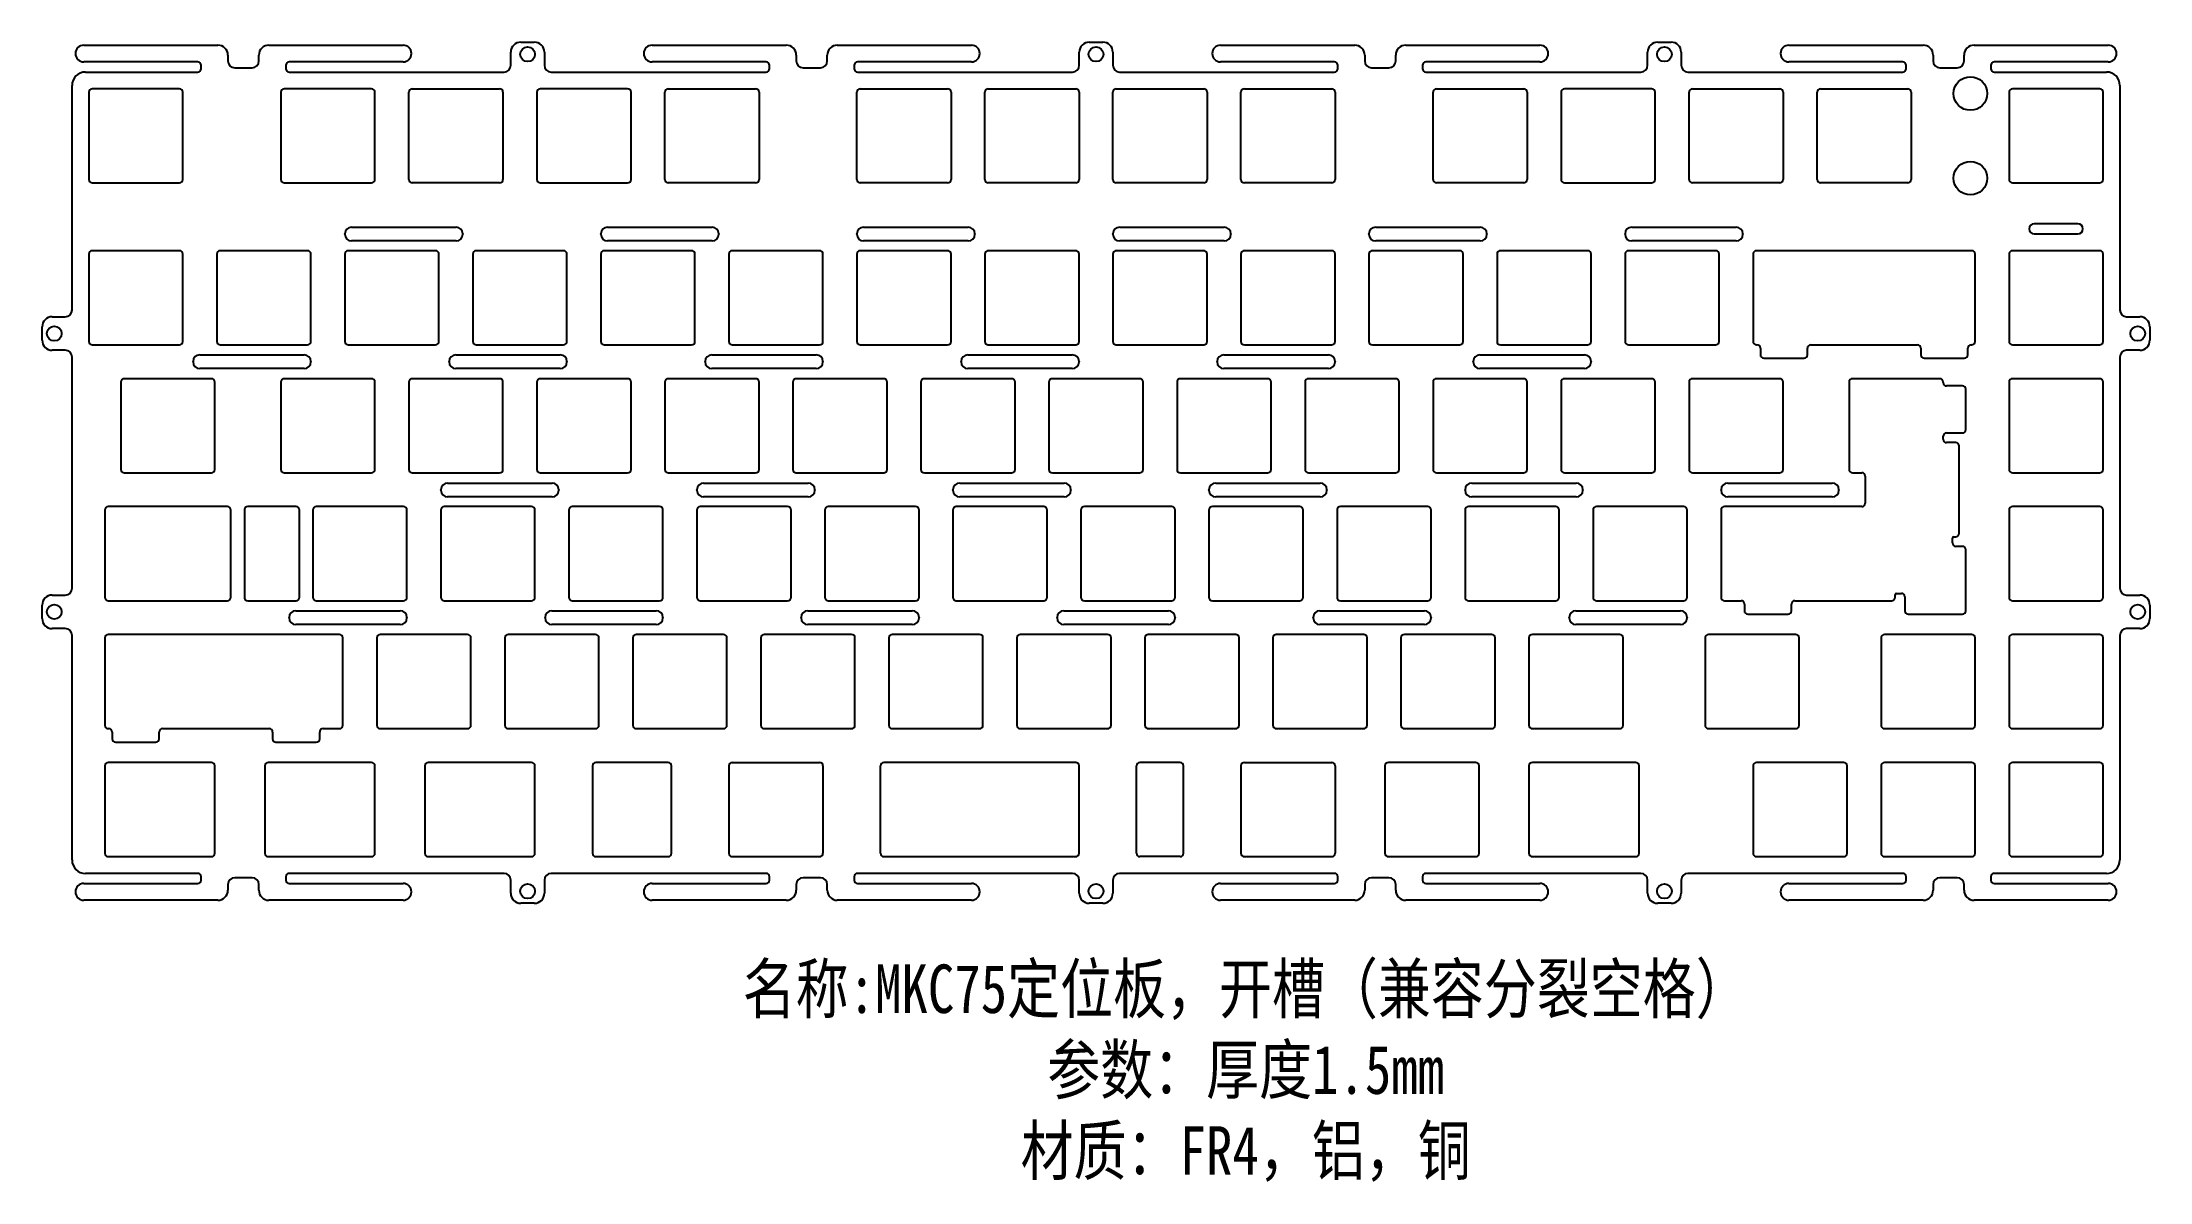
# Model space of a CAD drawing. Header units: millimetres. Extents: x 4335 to 4648, y -1671 to -1501.
import ezdxf

# ---------------------------------------------------------------- set-up
doc = ezdxf.new("R2010")
doc.units = ezdxf.units.MM
doc.layers.add('图框', color=7, linetype='Continuous')
doc.styles.add('宋体', font='', dxfattribs={"width": 0.8})
doc.styles.get('宋体').set_extended_font_data('SimSun')

msp = doc.modelspace()

# ---------------------------------------------------------------- texts
at = {"layer": '图框', "insert": (4513.78, -1654.99), "char_height": 7.2236, "width": 177.372, "attachment_point": 5, "style": '宋体'}
msp.add_mtext('{\\C2;名称:MKC75定位板，开槽（兼容分裂空格）\\P参数：厚度1.5mm\\P材质：FR4，铝，铜}', dxfattribs=at)

# ---------------------------------------------------------------- linework, layer by layer
at = {"color": 7, "linetype": 'Continuous'}
for p, q in [((4340.88, -1501.95), (4360.83, -1501.95)), ((4368.43, -1501.95), (4388.38, -1501.95)), ((4405.92, -1501.5), (4407.92, -1501.5)), ((4425.46, -1501.95), (4445.41, -1501.95)), ((4453.01, -1501.95), (4472.96, -1501.95)), ((4490.51, -1501.5), (4492.51, -1501.5)), ((4510.05, -1501.95), (4530, -1501.95)), ((4537.6, -1501.95), (4557.55, -1501.95)), ((4575.09, -1501.5), (4577.09, -1501.5)), ((4594.63, -1501.95), (4614.58, -1501.95)), ((4622.18, -1501.95), (4642.13, -1501.95)), ((4357.83, -1504.45), (4340.88, -1504.45)), ((4358.33, -1505.45), (4358.33, -1504.95)), ((4362.33, -1503.45), (4362.33, -1504.3)), ((4363.33, -1505.3), (4365.93, -1505.3)), ((4366.93, -1504.3), (4366.93, -1503.45)), ((4370.93, -1504.95), (4370.93, -1505.45)), ((4388.38, -1504.45), (4371.43, -1504.45)), ((4404.42, -1504.95), (4404.42, -1503)), ((4409.42, -1503), (4409.42, -1504.95)), ((4442.41, -1504.45), (4425.46, -1504.45)), ((4442.91, -1505.45), (4442.91, -1504.95)), ((4446.91, -1503.45), (4446.91, -1504.3)), ((4447.91, -1505.3), (4450.51, -1505.3)), ((4451.51, -1504.3), (4451.51, -1503.45)), ((4455.51, -1504.95), (4455.51, -1505.45)), ((4472.96, -1504.45), (4456.01, -1504.45)), ((4489.01, -1504.95), (4489.01, -1503)), ((4494.01, -1503), (4494.01, -1504.95)), ((4527, -1504.45), (4510.05, -1504.45)), ((4527.5, -1505.45), (4527.5, -1504.95)), ((4531.5, -1503.45), (4531.5, -1504.3)), ((4532.5, -1505.3), (4535.1, -1505.3)), ((4536.1, -1504.3), (4536.1, -1503.45)), ((4540.1, -1504.95), (4540.1, -1505.45)), ((4557.55, -1504.45), (4540.6, -1504.45)), ((4573.59, -1504.95), (4573.59, -1503)), ((4578.59, -1503), (4578.59, -1504.95)), ((4611.58, -1504.45), (4594.63, -1504.45)), ((4612.08, -1505.45), (4612.08, -1504.95)), ((4616.08, -1503.45), (4616.08, -1504.3)), ((4617.08, -1505.3), (4619.68, -1505.3)), ((4620.68, -1504.3), (4620.68, -1503.45)), ((4624.68, -1504.95), (4624.68, -1505.45)), ((4642.13, -1504.45), (4625.18, -1504.45)), ((4339.13, -1541.38), (4339.13, -1507.95)), ((4341.13, -1505.95), (4357.83, -1505.95)), ((4355.13, -1508.45), (4342.13, -1508.45)), ((4383.71, -1508.45), (4370.71, -1508.45)), ((4371.43, -1505.95), (4403.42, -1505.95)), ((4389.76, -1508.45), (4402.76, -1508.45)), ((4421.81, -1508.45), (4408.81, -1508.45)), ((4410.42, -1505.95), (4442.41, -1505.95)), ((4427.86, -1508.45), (4440.86, -1508.45)), ((4456.01, -1505.95), (4488.01, -1505.95)), ((4456.43, -1508.45), (4469.43, -1508.45)), ((4475.48, -1508.45), (4488.48, -1508.45)), ((4494.53, -1508.45), (4507.53, -1508.45)), ((4495.01, -1505.95), (4527, -1505.95)), ((4513.58, -1508.45), (4526.58, -1508.45)), ((4540.6, -1505.95), (4572.59, -1505.95)), ((4542.16, -1508.45), (4555.16, -1508.45)), ((4574.21, -1508.45), (4561.21, -1508.45)), ((4579.59, -1505.95), (4611.58, -1505.95)), ((4580.26, -1508.45), (4593.26, -1508.45)), ((4599.31, -1508.45), (4612.31, -1508.45)), ((4625.18, -1505.95), (4641.88, -1505.95)), ((4640.88, -1508.45), (4627.88, -1508.45)), ((4643.88, -1507.95), (4643.88, -1541.38)), ((4341.63, -1508.95), (4341.63, -1521.95)), ((4355.63, -1521.95), (4355.63, -1508.95)), ((4370.21, -1508.95), (4370.21, -1521.95)), ((4384.21, -1521.95), (4384.21, -1508.95)), ((4389.26, -1521.95), (4389.26, -1508.95)), ((4403.26, -1508.95), (4403.26, -1521.95)), ((4408.31, -1508.95), (4408.31, -1521.95)), ((4422.31, -1521.95), (4422.31, -1508.95)), ((4427.36, -1521.95), (4427.36, -1508.95)), ((4441.36, -1508.95), (4441.36, -1521.95)), ((4455.93, -1521.95), (4455.93, -1508.95)), ((4469.93, -1508.95), (4469.93, -1521.95)), ((4474.98, -1521.95), (4474.98, -1508.95)), ((4488.98, -1508.95), (4488.98, -1521.95)), ((4494.03, -1521.95), (4494.03, -1508.95)), ((4508.03, -1508.95), (4508.03, -1521.95)), ((4513.08, -1521.95), (4513.08, -1508.95)), ((4527.08, -1508.95), (4527.08, -1521.95)), ((4541.66, -1521.95), (4541.66, -1508.95)), ((4555.66, -1508.95), (4555.66, -1521.95)), ((4560.71, -1508.95), (4560.71, -1521.95)), ((4574.71, -1521.95), (4574.71, -1508.95)), ((4579.76, -1521.95), (4579.76, -1508.95)), ((4593.76, -1508.95), (4593.76, -1521.95)), ((4598.81, -1521.95), (4598.81, -1508.95)), ((4612.81, -1508.95), (4612.81, -1521.95)), ((4627.38, -1508.95), (4627.38, -1521.95)), ((4641.38, -1521.95), (4641.38, -1508.95)), ((4342.13, -1522.45), (4355.13, -1522.45)), ((4370.71, -1522.45), (4383.71, -1522.45)), ((4402.76, -1522.45), (4389.76, -1522.45)), ((4408.81, -1522.45), (4421.81, -1522.45)), ((4440.86, -1522.45), (4427.86, -1522.45)), ((4469.43, -1522.45), (4456.43, -1522.45)), ((4488.48, -1522.45), (4475.48, -1522.45)), ((4507.53, -1522.45), (4494.53, -1522.45)), ((4526.58, -1522.45), (4513.58, -1522.45)), ((4555.16, -1522.45), (4542.16, -1522.45)), ((4561.21, -1522.45), (4574.21, -1522.45)), ((4593.26, -1522.45), (4580.26, -1522.45)), ((4612.31, -1522.45), (4599.31, -1522.45)), ((4627.88, -1522.45), (4640.88, -1522.45)), ((4637.63, -1528.55), (4631.13, -1528.55)), ((4631.13, -1530.05), (4637.63, -1530.05)), ((4341.63, -1533.05), (4341.63, -1546.05)), ((4355.13, -1532.55), (4342.13, -1532.55)), ((4355.63, -1546.05), (4355.63, -1533.05)), ((4360.68, -1533.05), (4360.68, -1546.05)), ((4374.18, -1532.55), (4361.18, -1532.55)), ((4374.68, -1546.05), (4374.68, -1533.05)), ((4379.73, -1533.05), (4379.73, -1546.05)), ((4393.23, -1532.55), (4380.23, -1532.55)), ((4393.73, -1546.05), (4393.73, -1533.05)), ((4398.78, -1533.05), (4398.78, -1546.05)), ((4412.28, -1532.55), (4399.28, -1532.55)), ((4412.78, -1546.05), (4412.78, -1533.05)), ((4417.83, -1533.05), (4417.83, -1546.05)), ((4431.33, -1532.55), (4418.33, -1532.55)), ((4431.83, -1546.05), (4431.83, -1533.05)), ((4436.88, -1533.05), (4436.88, -1546.05)), ((4450.38, -1532.55), (4437.38, -1532.55)), ((4450.88, -1546.05), (4450.88, -1533.05)), ((4455.93, -1533.05), (4455.93, -1546.05)), ((4469.43, -1532.55), (4456.43, -1532.55)), ((4469.93, -1546.05), (4469.93, -1533.05)), ((4474.98, -1533.05), (4474.98, -1546.05)), ((4488.48, -1532.55), (4475.48, -1532.55)), ((4488.98, -1546.05), (4488.98, -1533.05)), ((4494.03, -1533.05), (4494.03, -1546.05)), ((4507.53, -1532.55), (4494.53, -1532.55)), ((4508.03, -1546.05), (4508.03, -1533.05)), ((4513.08, -1533.05), (4513.08, -1546.05)), ((4526.58, -1532.55), (4513.58, -1532.55)), ((4527.08, -1546.05), (4527.08, -1533.05)), ((4532.13, -1533.05), (4532.13, -1546.05)), ((4545.63, -1532.55), (4532.63, -1532.55)), ((4546.13, -1546.05), (4546.13, -1533.05)), ((4551.18, -1533.05), (4551.18, -1546.05)), ((4564.68, -1532.55), (4551.68, -1532.55)), ((4565.18, -1546.05), (4565.18, -1533.05)), ((4570.23, -1533.05), (4570.23, -1546.05)), ((4583.73, -1532.55), (4570.73, -1532.55)), ((4584.23, -1546.05), (4584.23, -1533.05)), ((4589.28, -1533.05), (4589.28, -1546.05)), ((4621.83, -1532.55), (4589.78, -1532.55)), ((4622.33, -1546.05), (4622.33, -1533.05)), ((4627.38, -1533.05), (4627.38, -1546.05)), ((4640.88, -1532.55), (4627.88, -1532.55)), ((4641.38, -1546.05), (4641.38, -1533.05)), ((4336.18, -1542.38), (4338.13, -1542.38)), ((4644.88, -1542.38), (4646.83, -1542.38)), ((4334.68, -1545.88), (4334.68, -1543.88)), ((4648.33, -1543.88), (4648.33, -1545.88)), ((4338.13, -1547.38), (4336.18, -1547.38)), ((4339.13, -1582.81), (4339.13, -1548.38)), ((4342.13, -1546.55), (4355.13, -1546.55)), ((4361.18, -1546.55), (4374.18, -1546.55)), ((4380.23, -1546.55), (4393.23, -1546.55)), ((4399.28, -1546.55), (4412.28, -1546.55)), ((4418.33, -1546.55), (4431.33, -1546.55)), ((4437.38, -1546.55), (4450.38, -1546.55)), ((4456.43, -1546.55), (4469.43, -1546.55)), ((4475.48, -1546.55), (4488.48, -1546.55)), ((4494.53, -1546.55), (4507.53, -1546.55)), ((4513.58, -1546.55), (4526.58, -1546.55)), ((4532.63, -1546.55), (4545.63, -1546.55)), ((4551.68, -1546.55), (4564.68, -1546.55)), ((4570.73, -1546.55), (4583.73, -1546.55)), ((4589.78, -1546.55), (4589.87, -1546.55)), ((4590.37, -1547.05), (4590.37, -1548.05)), ((4590.87, -1548.55), (4596.87, -1548.55)), ((4597.37, -1548.05), (4597.37, -1547.05)), ((4597.87, -1546.55), (4613.74, -1546.55)), ((4614.24, -1547.05), (4614.24, -1548.05)), ((4614.74, -1548.55), (4620.74, -1548.55)), ((4621.24, -1548.05), (4621.24, -1547.05)), ((4621.74, -1546.55), (4621.83, -1546.55)), ((4627.88, -1546.55), (4640.88, -1546.55)), ((4643.88, -1548.38), (4643.88, -1582.81)), ((4646.83, -1547.38), (4644.88, -1547.38)), ((4346.39, -1552.1), (4346.39, -1565.1)), ((4359.89, -1551.6), (4346.89, -1551.6)), ((4360.39, -1565.1), (4360.39, -1552.1)), ((4370.21, -1552.1), (4370.21, -1565.1)), ((4383.71, -1551.6), (4370.71, -1551.6)), ((4384.21, -1565.1), (4384.21, -1552.1)), ((4389.26, -1552.1), (4389.26, -1565.1)), ((4402.76, -1551.6), (4389.76, -1551.6)), ((4403.26, -1565.1), (4403.26, -1552.1)), ((4408.31, -1552.1), (4408.31, -1565.1)), ((4421.81, -1551.6), (4408.81, -1551.6)), ((4422.31, -1565.1), (4422.31, -1552.1)), ((4427.36, -1552.1), (4427.36, -1565.1)), ((4440.86, -1551.6), (4427.86, -1551.6)), ((4441.36, -1565.1), (4441.36, -1552.1)), ((4446.41, -1552.1), (4446.41, -1565.1)), ((4459.91, -1551.6), (4446.91, -1551.6)), ((4460.41, -1565.1), (4460.41, -1552.1)), ((4465.46, -1552.1), (4465.46, -1565.1)), ((4478.96, -1551.6), (4465.96, -1551.6)), ((4479.46, -1565.1), (4479.46, -1552.1)), ((4484.51, -1552.1), (4484.51, -1565.1)), ((4498.01, -1551.6), (4485.01, -1551.6)), ((4498.51, -1565.1), (4498.51, -1552.1)), ((4503.56, -1552.1), (4503.56, -1565.1)), ((4517.06, -1551.6), (4504.06, -1551.6)), ((4517.56, -1565.1), (4517.56, -1552.1)), ((4522.61, -1552.1), (4522.61, -1565.1)), ((4536.11, -1551.6), (4523.11, -1551.6)), ((4536.61, -1565.1), (4536.61, -1552.1)), ((4541.66, -1552.1), (4541.66, -1565.1)), ((4555.16, -1551.6), (4542.16, -1551.6)), ((4555.66, -1565.1), (4555.66, -1552.1)), ((4560.71, -1552.1), (4560.71, -1565.1)), ((4574.21, -1551.6), (4561.21, -1551.6)), ((4574.71, -1565.1), (4574.71, -1552.1)), ((4579.76, -1552.1), (4579.76, -1565.1)), ((4593.26, -1551.6), (4580.26, -1551.6)), ((4593.76, -1565.1), (4593.76, -1552.1)), ((4603.57, -1552.1), (4603.57, -1565.1)), ((4617.07, -1551.6), (4604.07, -1551.6)), ((4617.57, -1552.18), (4617.57, -1552.1)), ((4627.38, -1552.1), (4627.38, -1565.1)), ((4640.88, -1551.6), (4627.88, -1551.6)), ((4641.38, -1565.1), (4641.38, -1552.1)), ((4620.45, -1552.68), (4618.07, -1552.68)), ((4620.95, -1559.18), (4620.95, -1553.18)), ((4617.57, -1560.62), (4617.57, -1560.18)), ((4618.07, -1559.68), (4620.45, -1559.68)), ((4619.45, -1561.12), (4618.07, -1561.12)), ((4619.95, -1574.62), (4619.95, -1561.62)), ((4346.89, -1565.6), (4359.89, -1565.6)), ((4370.71, -1565.6), (4383.71, -1565.6)), ((4389.76, -1565.6), (4402.76, -1565.6)), ((4408.81, -1565.6), (4421.81, -1565.6)), ((4427.86, -1565.6), (4440.86, -1565.6)), ((4446.91, -1565.6), (4459.91, -1565.6)), ((4465.96, -1565.6), (4478.96, -1565.6)), ((4485.01, -1565.6), (4498.01, -1565.6)), ((4504.06, -1565.6), (4517.06, -1565.6)), ((4523.11, -1565.6), (4536.11, -1565.6)), ((4542.16, -1565.6), (4555.16, -1565.6)), ((4561.21, -1565.6), (4574.21, -1565.6)), ((4580.26, -1565.6), (4593.26, -1565.6)), ((4604.07, -1565.6), (4605.45, -1565.6)), ((4605.95, -1566.1), (4605.95, -1570.15)), ((4627.88, -1565.6), (4640.88, -1565.6)), ((4344.01, -1571.15), (4344.01, -1584.15)), ((4362.27, -1570.65), (4344.51, -1570.65)), ((4362.77, -1584.15), (4362.77, -1571.15)), ((4364.77, -1571.15), (4364.77, -1584.15)), ((4372.47, -1570.65), (4365.27, -1570.65)), ((4372.97, -1584.15), (4372.97, -1571.15)), ((4374.97, -1571.15), (4374.97, -1584.15)), ((4388.47, -1570.65), (4375.47, -1570.65)), ((4388.97, -1584.15), (4388.97, -1571.15)), ((4394.02, -1571.15), (4394.02, -1584.15)), ((4407.52, -1570.65), (4394.52, -1570.65)), ((4408.02, -1584.15), (4408.02, -1571.15)), ((4413.07, -1571.15), (4413.07, -1584.15)), ((4426.57, -1570.65), (4413.57, -1570.65)), ((4427.07, -1584.15), (4427.07, -1571.15)), ((4432.12, -1571.15), (4432.12, -1584.15)), ((4445.62, -1570.65), (4432.62, -1570.65)), ((4446.12, -1584.15), (4446.12, -1571.15)), ((4451.17, -1571.15), (4451.17, -1584.15)), ((4464.67, -1570.65), (4451.67, -1570.65)), ((4465.17, -1584.15), (4465.17, -1571.15)), ((4470.22, -1571.15), (4470.22, -1584.15)), ((4483.72, -1570.65), (4470.72, -1570.65)), ((4484.22, -1584.15), (4484.22, -1571.15)), ((4489.27, -1571.15), (4489.27, -1584.15)), ((4502.77, -1570.65), (4489.77, -1570.65)), ((4503.27, -1584.15), (4503.27, -1571.15)), ((4508.32, -1571.15), (4508.32, -1584.15)), ((4521.82, -1570.65), (4508.82, -1570.65)), ((4522.32, -1584.15), (4522.32, -1571.15)), ((4527.37, -1571.15), (4527.37, -1584.15)), ((4540.87, -1570.65), (4527.87, -1570.65)), ((4541.37, -1584.15), (4541.37, -1571.15)), ((4546.42, -1571.15), (4546.42, -1584.15)), ((4559.92, -1570.65), (4546.92, -1570.65)), ((4560.42, -1584.15), (4560.42, -1571.15)), ((4565.47, -1571.15), (4565.47, -1584.15)), ((4578.97, -1570.65), (4565.97, -1570.65)), ((4579.47, -1584.15), (4579.47, -1571.15)), ((4584.52, -1571.15), (4584.52, -1584.15)), ((4605.45, -1570.65), (4585.02, -1570.65)), ((4627.38, -1571.15), (4627.38, -1584.15)), ((4640.88, -1570.65), (4627.88, -1570.65)), ((4641.38, -1584.15), (4641.38, -1571.15)), ((4618.95, -1576.06), (4618.95, -1575.32)), ((4619.15, -1575.12), (4619.45, -1575.12)), ((4620.45, -1576.56), (4619.45, -1576.56)), ((4620.95, -1586.15), (4620.95, -1577.06)), ((4336.18, -1583.81), (4338.13, -1583.81)), ((4610.42, -1584.15), (4610.42, -1583.76)), ((4610.62, -1583.56), (4611.36, -1583.56)), ((4644.88, -1583.81), (4646.83, -1583.81)), ((4334.68, -1587.31), (4334.68, -1585.31)), ((4344.51, -1584.65), (4362.27, -1584.65)), ((4365.27, -1584.65), (4372.47, -1584.65)), ((4375.47, -1584.65), (4388.47, -1584.65)), ((4394.52, -1584.65), (4407.52, -1584.65)), ((4413.57, -1584.65), (4426.57, -1584.65)), ((4432.62, -1584.65), (4445.62, -1584.65)), ((4451.67, -1584.65), (4464.67, -1584.65)), ((4470.72, -1584.65), (4483.72, -1584.65)), ((4489.77, -1584.65), (4502.77, -1584.65)), ((4508.82, -1584.65), (4521.82, -1584.65)), ((4527.87, -1584.65), (4540.87, -1584.65)), ((4546.92, -1584.65), (4559.92, -1584.65)), ((4565.97, -1584.65), (4578.97, -1584.65)), ((4585.02, -1584.65), (4587.49, -1584.65)), ((4587.99, -1585.15), (4587.99, -1586.15)), ((4588.49, -1586.65), (4594.49, -1586.65)), ((4594.99, -1586.15), (4594.99, -1585.15)), ((4595.49, -1584.65), (4609.92, -1584.65)), ((4611.86, -1584.06), (4611.86, -1586.15)), ((4612.36, -1586.65), (4620.45, -1586.65)), ((4627.88, -1584.65), (4640.88, -1584.65)), ((4648.33, -1585.31), (4648.33, -1587.31)), ((4338.13, -1588.81), (4336.18, -1588.81)), ((4339.13, -1623.25), (4339.13, -1589.81)), ((4344.01, -1590.2), (4344.01, -1603.2)), ((4378.94, -1589.7), (4344.51, -1589.7)), ((4379.44, -1603.2), (4379.44, -1590.2)), ((4384.49, -1590.2), (4384.49, -1603.2)), ((4397.99, -1589.7), (4384.99, -1589.7)), ((4398.49, -1603.2), (4398.49, -1590.2)), ((4403.54, -1590.2), (4403.54, -1603.2)), ((4417.04, -1589.7), (4404.04, -1589.7)), ((4417.54, -1603.2), (4417.54, -1590.2)), ((4422.59, -1590.2), (4422.59, -1603.2)), ((4436.09, -1589.7), (4423.09, -1589.7)), ((4436.59, -1603.2), (4436.59, -1590.2)), ((4441.64, -1590.2), (4441.64, -1603.2)), ((4455.14, -1589.7), (4442.14, -1589.7)), ((4455.64, -1603.2), (4455.64, -1590.2)), ((4460.69, -1590.2), (4460.69, -1603.2)), ((4474.19, -1589.7), (4461.19, -1589.7)), ((4474.69, -1603.2), (4474.69, -1590.2)), ((4479.74, -1590.2), (4479.74, -1603.2)), ((4493.24, -1589.7), (4480.24, -1589.7)), ((4493.74, -1603.2), (4493.74, -1590.2)), ((4498.79, -1590.2), (4498.79, -1603.2)), ((4512.29, -1589.7), (4499.29, -1589.7)), ((4512.79, -1603.2), (4512.79, -1590.2)), ((4517.84, -1590.2), (4517.84, -1603.2)), ((4531.34, -1589.7), (4518.34, -1589.7)), ((4531.84, -1603.2), (4531.84, -1590.2)), ((4536.89, -1590.2), (4536.89, -1603.2)), ((4550.39, -1589.7), (4537.39, -1589.7)), ((4550.89, -1603.2), (4550.89, -1590.2)), ((4555.94, -1590.2), (4555.94, -1603.2)), ((4569.44, -1589.7), (4556.44, -1589.7)), ((4569.94, -1603.2), (4569.94, -1590.2)), ((4582.14, -1590.2), (4582.14, -1603.2)), ((4595.64, -1589.7), (4582.64, -1589.7)), ((4596.14, -1603.2), (4596.14, -1590.2)), ((4608.33, -1590.2), (4608.33, -1603.2)), ((4621.83, -1589.7), (4608.83, -1589.7)), ((4622.33, -1603.2), (4622.33, -1590.2)), ((4627.38, -1590.2), (4627.38, -1603.2)), ((4640.88, -1589.7), (4627.88, -1589.7)), ((4641.38, -1603.2), (4641.38, -1590.2)), ((4643.88, -1589.81), (4643.88, -1623.25)), ((4646.83, -1588.81), (4644.88, -1588.81)), ((4344.51, -1603.7), (4344.6, -1603.7)), ((4345.1, -1604.2), (4345.1, -1605.2)), ((4345.6, -1605.7), (4351.6, -1605.7)), ((4352.1, -1605.2), (4352.1, -1604.2)), ((4352.6, -1603.7), (4368.48, -1603.7)), ((4368.98, -1604.2), (4368.98, -1605.2)), ((4369.48, -1605.7), (4375.48, -1605.7)), ((4375.98, -1605.2), (4375.98, -1604.2)), ((4376.48, -1603.7), (4378.94, -1603.7)), ((4384.99, -1603.7), (4397.99, -1603.7)), ((4404.04, -1603.7), (4417.04, -1603.7)), ((4423.09, -1603.7), (4436.09, -1603.7)), ((4442.14, -1603.7), (4455.14, -1603.7)), ((4461.19, -1603.7), (4474.19, -1603.7)), ((4480.24, -1603.7), (4493.24, -1603.7)), ((4499.29, -1603.7), (4512.29, -1603.7)), ((4518.34, -1603.7), (4531.34, -1603.7)), ((4537.39, -1603.7), (4550.39, -1603.7)), ((4556.44, -1603.7), (4569.44, -1603.7)), ((4582.64, -1603.7), (4595.64, -1603.7)), ((4608.83, -1603.7), (4621.83, -1603.7)), ((4627.88, -1603.7), (4640.88, -1603.7)), ((4359.89, -1608.75), (4344.51, -1608.75)), ((4383.71, -1608.75), (4368.32, -1608.75)), ((4407.52, -1608.75), (4392.14, -1608.75)), ((4427.83, -1608.75), (4417.07, -1608.75)), ((4488.48, -1608.75), (4459.93, -1608.75)), ((4535.13, -1608.75), (4535.01, -1608.75)), ((4548.01, -1608.75), (4535.13, -1608.75)), ((4571.82, -1608.75), (4556.44, -1608.75)), ((4602.78, -1608.75), (4589.78, -1608.75)), ((4621.83, -1608.75), (4608.83, -1608.75)), ((4640.88, -1608.75), (4627.88, -1608.75)), ((4344.01, -1609.25), (4344.01, -1622.25)), ((4360.39, -1622.25), (4360.39, -1609.25)), ((4367.82, -1609.25), (4367.82, -1622.25)), ((4384.21, -1622.25), (4384.21, -1609.25)), ((4391.64, -1609.25), (4391.64, -1622.25)), ((4408.02, -1622.25), (4408.02, -1609.25)), ((4416.57, -1609.25), (4416.57, -1622.25)), ((4428.33, -1622.25), (4428.33, -1609.25)), ((4488.98, -1622.25), (4488.98, -1609.25)), ((4534.51, -1609.25), (4534.51, -1622.25)), ((4548.51, -1622.25), (4548.51, -1609.25)), ((4555.94, -1609.25), (4555.94, -1622.25)), ((4572.32, -1622.25), (4572.32, -1609.25)), ((4589.28, -1609.25), (4589.28, -1622.25)), ((4603.28, -1622.25), (4603.28, -1609.25)), ((4608.33, -1609.25), (4608.33, -1622.25)), ((4622.33, -1622.25), (4622.33, -1609.25)), ((4627.38, -1609.25), (4627.38, -1622.25)), ((4641.38, -1622.25), (4641.38, -1609.25)), ((4344.51, -1622.75), (4359.89, -1622.75)), ((4368.32, -1622.75), (4383.71, -1622.75)), ((4392.14, -1622.75), (4407.52, -1622.75)), ((4417.07, -1622.75), (4427.83, -1622.75)), ((4459.93, -1622.75), (4488.48, -1622.75)), ((4535.01, -1622.75), (4548.01, -1622.75)), ((4556.44, -1622.75), (4571.82, -1622.75)), ((4589.78, -1622.75), (4602.78, -1622.75)), ((4608.83, -1622.75), (4621.83, -1622.75)), ((4627.88, -1622.75), (4640.88, -1622.75)), ((4340.88, -1626.75), (4357.83, -1626.75)), ((4357.83, -1625.25), (4341.13, -1625.25)), ((4358.33, -1626.25), (4358.33, -1625.75)), ((4362.33, -1626.9), (4362.33, -1627.75)), ((4365.93, -1625.9), (4363.33, -1625.9)), ((4366.93, -1627.75), (4366.93, -1626.9)), ((4370.93, -1625.75), (4370.93, -1626.25)), ((4403.42, -1625.25), (4371.43, -1625.25)), ((4371.43, -1626.75), (4388.38, -1626.75)), ((4404.42, -1628.2), (4404.42, -1626.25)), ((4409.42, -1626.25), (4409.42, -1628.2)), ((4442.41, -1625.25), (4410.42, -1625.25)), ((4425.46, -1626.75), (4442.41, -1626.75)), ((4442.91, -1626.25), (4442.91, -1625.75)), ((4446.91, -1626.9), (4446.91, -1627.75)), ((4450.51, -1625.9), (4447.91, -1625.9)), ((4451.51, -1627.75), (4451.51, -1626.9)), ((4455.51, -1625.75), (4455.51, -1626.25)), ((4488.01, -1625.25), (4456.01, -1625.25)), ((4456.01, -1626.75), (4472.96, -1626.75)), ((4489.01, -1628.2), (4489.01, -1626.25)), ((4494.01, -1626.25), (4494.01, -1628.2)), ((4527, -1625.25), (4495.01, -1625.25)), ((4510.05, -1626.75), (4527, -1626.75)), ((4527.5, -1626.25), (4527.5, -1625.75)), ((4531.5, -1626.9), (4531.5, -1627.75)), ((4535.1, -1625.9), (4532.5, -1625.9)), ((4536.1, -1627.75), (4536.1, -1626.9)), ((4540.1, -1625.75), (4540.1, -1626.25)), ((4572.59, -1625.25), (4540.6, -1625.25)), ((4540.6, -1626.75), (4557.55, -1626.75)), ((4573.59, -1628.2), (4573.59, -1626.25)), ((4578.59, -1626.25), (4578.59, -1628.2)), ((4611.58, -1625.25), (4579.59, -1625.25)), ((4594.63, -1626.75), (4611.58, -1626.75)), ((4612.08, -1626.25), (4612.08, -1625.75)), ((4616.08, -1626.9), (4616.08, -1627.75)), ((4619.68, -1625.9), (4617.08, -1625.9)), ((4620.68, -1627.75), (4620.68, -1626.9)), ((4624.68, -1625.75), (4624.68, -1626.25)), ((4641.88, -1625.25), (4625.18, -1625.25)), ((4625.18, -1626.75), (4642.13, -1626.75)), ((4360.83, -1629.25), (4340.88, -1629.25)), ((4388.38, -1629.25), (4368.43, -1629.25)), ((4407.92, -1629.7), (4405.92, -1629.7)), ((4445.41, -1629.25), (4425.46, -1629.25)), ((4472.96, -1629.25), (4453.01, -1629.25)), ((4492.51, -1629.7), (4490.51, -1629.7)), ((4530, -1629.25), (4510.05, -1629.25)), ((4557.55, -1629.25), (4537.6, -1629.25)), ((4577.09, -1629.7), (4575.09, -1629.7)), ((4614.58, -1629.25), (4594.63, -1629.25)), ((4642.13, -1629.25), (4622.18, -1629.25))]:
    msp.add_line(p, q, dxfattribs=at)
at = {"color": 2, "linetype": 'Continuous'}
for p, q in [((4379.73, -1530.1), (4379.73, -1530.05)), ((4380.73, -1529.05), (4396.28, -1529.05)), ((4397.28, -1530.05), (4397.28, -1530.1)), ((4417.83, -1530.1), (4417.83, -1530.05)), ((4418.83, -1529.05), (4434.38, -1529.05)), ((4435.38, -1530.05), (4435.38, -1530.1)), ((4455.93, -1530.1), (4455.93, -1530.05)), ((4456.93, -1529.05), (4472.48, -1529.05)), ((4473.48, -1530.05), (4473.48, -1530.1)), ((4494.03, -1530.1), (4494.03, -1530.05)), ((4495.03, -1529.05), (4510.58, -1529.05)), ((4511.58, -1530.05), (4511.58, -1530.1)), ((4532.13, -1530.1), (4532.13, -1530.05)), ((4533.13, -1529.05), (4548.68, -1529.05)), ((4549.68, -1530.05), (4549.68, -1530.1)), ((4570.23, -1530.1), (4570.23, -1530.05)), ((4571.23, -1529.05), (4586.78, -1529.05)), ((4587.78, -1530.05), (4587.78, -1530.1)), ((4396.28, -1531.1), (4380.73, -1531.1)), ((4434.38, -1531.1), (4418.83, -1531.1)), ((4472.48, -1531.1), (4456.93, -1531.1)), ((4510.58, -1531.1), (4495.03, -1531.1)), ((4548.68, -1531.1), (4533.13, -1531.1)), ((4586.78, -1531.1), (4571.23, -1531.1)), ((4357.13, -1549.1), (4357.13, -1549.05)), ((4358.13, -1548.05), (4373.68, -1548.05)), ((4374.68, -1549.05), (4374.68, -1549.1)), ((4395.23, -1549.1), (4395.23, -1549.05)), ((4396.23, -1548.05), (4411.78, -1548.05)), ((4412.78, -1549.05), (4412.78, -1549.1)), ((4433.33, -1549.1), (4433.33, -1549.05)), ((4434.33, -1548.05), (4449.88, -1548.05)), ((4450.88, -1549.05), (4450.88, -1549.1)), ((4471.43, -1549.1), (4471.43, -1549.05)), ((4472.43, -1548.05), (4487.98, -1548.05)), ((4488.98, -1549.05), (4488.98, -1549.1)), ((4509.53, -1549.1), (4509.53, -1549.05)), ((4510.53, -1548.05), (4526.08, -1548.05)), ((4527.08, -1549.05), (4527.08, -1549.1)), ((4547.63, -1549.1), (4547.63, -1549.05)), ((4548.63, -1548.05), (4564.18, -1548.05)), ((4565.18, -1549.05), (4565.18, -1549.1)), ((4373.68, -1550.1), (4358.13, -1550.1)), ((4411.78, -1550.1), (4396.23, -1550.1)), ((4449.88, -1550.1), (4434.33, -1550.1)), ((4487.98, -1550.1), (4472.43, -1550.1)), ((4526.08, -1550.1), (4510.53, -1550.1)), ((4564.18, -1550.1), (4548.63, -1550.1)), ((4394.02, -1568.2), (4394.02, -1568.15)), ((4395.02, -1567.15), (4410.57, -1567.15)), ((4411.57, -1568.15), (4411.57, -1568.2)), ((4432.12, -1568.2), (4432.12, -1568.15)), ((4433.12, -1567.15), (4448.67, -1567.15)), ((4449.67, -1568.15), (4449.67, -1568.2)), ((4470.22, -1568.2), (4470.22, -1568.15)), ((4471.22, -1567.15), (4486.77, -1567.15)), ((4487.77, -1568.15), (4487.77, -1568.2)), ((4508.32, -1568.2), (4508.32, -1568.15)), ((4509.32, -1567.15), (4524.87, -1567.15)), ((4525.87, -1568.15), (4525.87, -1568.2)), ((4546.42, -1568.2), (4546.42, -1568.15)), ((4547.42, -1567.15), (4562.97, -1567.15)), ((4563.97, -1568.15), (4563.97, -1568.2)), ((4584.52, -1568.2), (4584.52, -1568.15)), ((4585.52, -1567.15), (4601.07, -1567.15)), ((4602.07, -1568.15), (4602.07, -1568.2)), ((4410.57, -1569.2), (4395.02, -1569.2)), ((4448.67, -1569.2), (4433.12, -1569.2)), ((4486.77, -1569.2), (4471.22, -1569.2)), ((4524.87, -1569.2), (4509.32, -1569.2)), ((4562.97, -1569.2), (4547.42, -1569.2)), ((4601.07, -1569.2), (4585.52, -1569.2)), ((4372.42, -1586.15), (4387.97, -1586.15)), ((4410.52, -1586.15), (4426.07, -1586.15)), ((4448.62, -1586.15), (4464.17, -1586.15)), ((4486.72, -1586.15), (4502.27, -1586.15)), ((4524.82, -1586.15), (4540.37, -1586.15)), ((4562.92, -1586.15), (4578.47, -1586.15)), ((4371.42, -1587.2), (4371.42, -1587.15)), ((4387.97, -1588.2), (4372.42, -1588.2)), ((4388.97, -1587.15), (4388.97, -1587.2)), ((4409.52, -1587.2), (4409.52, -1587.15)), ((4426.07, -1588.2), (4410.52, -1588.2)), ((4427.07, -1587.15), (4427.07, -1587.2)), ((4447.62, -1587.2), (4447.62, -1587.15)), ((4464.17, -1588.2), (4448.62, -1588.2)), ((4465.17, -1587.15), (4465.17, -1587.2)), ((4485.72, -1587.2), (4485.72, -1587.15)), ((4502.27, -1588.2), (4486.72, -1588.2)), ((4503.27, -1587.15), (4503.27, -1587.2)), ((4523.82, -1587.2), (4523.82, -1587.15)), ((4540.37, -1588.2), (4524.82, -1588.2)), ((4541.37, -1587.15), (4541.37, -1587.2)), ((4561.92, -1587.2), (4561.92, -1587.15)), ((4578.47, -1588.2), (4562.92, -1588.2)), ((4579.47, -1587.15), (4579.47, -1587.2))]:
    msp.add_line(p, q, dxfattribs=at)
at = {"color": 1}
for p, q in [((4437.38, -1608.75), (4450.38, -1608.75)), ((4504.03, -1608.75), (4498.03, -1608.75)), ((4513.58, -1608.75), (4526.58, -1608.75)), ((4436.88, -1609.25), (4436.88, -1622.25)), ((4450.88, -1609.25), (4450.88, -1622.25)), ((4459.43, -1622.25), (4459.43, -1609.25)), ((4497.53, -1622.25), (4497.53, -1609.25)), ((4504.53, -1622.25), (4504.53, -1609.25)), ((4513.08, -1609.25), (4513.08, -1622.25)), ((4527.08, -1609.25), (4527.08, -1622.25)), ((4437.38, -1622.75), (4450.38, -1622.75)), ((4504.03, -1622.75), (4498.03, -1622.75)), ((4513.58, -1622.75), (4526.58, -1622.75))]:
    msp.add_line(p, q, dxfattribs=at)
at = {"color": 7, "linetype": 'Continuous'}
for centre, radius in [((4406.92, -1503.3), 1.1), ((4491.51, -1503.3), 1.1), ((4576.09, -1503.3), 1.1), ((4621.63, -1509.15), 2.5), ((4621.63, -1521.75), 2.5), ((4336.48, -1544.88), 1.1), ((4646.53, -1544.88), 1.1), ((4336.48, -1586.31), 1.1), ((4646.53, -1586.31), 1.1), ((4406.92, -1627.9), 1.1), ((4491.51, -1627.9), 1.1), ((4576.09, -1627.9), 1.1)]:
    msp.add_circle(centre, radius, dxfattribs=at)
for centre, radius, start, end in [((4340.88, -1503.2), 1.25, 90, 270), ((4360.83, -1503.45), 1.5, 0, 90), ((4368.43, -1503.45), 1.5, 90, 180), ((4388.38, -1503.2), 1.25, 270, 90), ((4405.92, -1503), 1.5, 90, 180), ((4407.92, -1503), 1.5, 0, 90), ((4425.46, -1503.2), 1.25, 90, 270), ((4445.41, -1503.45), 1.5, 0, 90), ((4453.01, -1503.45), 1.5, 90, 180), ((4472.96, -1503.2), 1.25, 270, 90), ((4490.51, -1503), 1.5, 90, 180), ((4492.51, -1503), 1.5, 0, 90), ((4510.05, -1503.2), 1.25, 90, 270), ((4530, -1503.45), 1.5, 0, 90), ((4537.6, -1503.45), 1.5, 90, 180), ((4557.55, -1503.2), 1.25, 270, 90), ((4575.09, -1503), 1.5, 90, 180), ((4577.09, -1503), 1.5, 0, 90), ((4594.63, -1503.2), 1.25, 90, 270), ((4614.58, -1503.45), 1.5, 0, 90), ((4622.18, -1503.45), 1.5, 90, 180), ((4642.13, -1503.2), 1.25, 270, 90), ((4357.83, -1504.95), 0.5, 0, 90), ((4357.83, -1505.45), 0.5, 270, 0), ((4363.33, -1504.3), 1, 180, 270), ((4365.93, -1504.3), 1, 270, 0), ((4371.43, -1504.95), 0.5, 90, 180), ((4371.43, -1505.45), 0.5, 180, 270), ((4403.42, -1504.95), 1, 270, 0), ((4410.42, -1504.95), 1, 180, 270), ((4442.41, -1504.95), 0.5, 0, 90), ((4442.41, -1505.45), 0.5, 270, 0), ((4447.91, -1504.3), 1, 180, 270), ((4450.51, -1504.3), 1, 270, 0), ((4456.01, -1504.95), 0.5, 90, 180), ((4456.01, -1505.45), 0.5, 180, 270), ((4488.01, -1504.95), 1, 270, 0), ((4495.01, -1504.95), 1, 180, 270), ((4527, -1504.95), 0.5, 0, 90), ((4527, -1505.45), 0.5, 270, 0), ((4532.5, -1504.3), 1, 180, 270), ((4535.1, -1504.3), 1, 270, 0), ((4540.6, -1504.95), 0.5, 90, 180), ((4540.6, -1505.45), 0.5, 180, 270), ((4572.59, -1504.95), 1, 270, 0), ((4579.59, -1504.95), 1, 180, 270), ((4611.58, -1504.95), 0.5, 0, 90), ((4611.58, -1505.45), 0.5, 270, 0), ((4617.08, -1504.3), 1, 180, 270), ((4619.68, -1504.3), 1, 270, 0), ((4625.18, -1504.95), 0.5, 90, 180), ((4625.18, -1505.45), 0.5, 180, 270), ((4341.13, -1507.95), 2, 90, 180), ((4342.13, -1508.95), 0.5, 90, 180), ((4355.13, -1508.95), 0.5, 0, 90), ((4370.71, -1508.95), 0.5, 90, 180), ((4383.71, -1508.95), 0.5, 0, 90), ((4389.76, -1508.95), 0.5, 90, 180), ((4402.76, -1508.95), 0.5, 0, 90), ((4408.81, -1508.95), 0.5, 90, 180), ((4421.81, -1508.95), 0.5, 0, 90), ((4427.86, -1508.95), 0.5, 90, 180), ((4440.86, -1508.95), 0.5, 0, 90), ((4456.43, -1508.95), 0.5, 90, 180), ((4469.43, -1508.95), 0.5, 0, 90), ((4475.48, -1508.95), 0.5, 90, 180), ((4488.48, -1508.95), 0.5, 0, 90), ((4494.53, -1508.95), 0.5, 90, 180), ((4507.53, -1508.95), 0.5, 0, 90), ((4513.58, -1508.95), 0.5, 90, 180), ((4526.58, -1508.95), 0.5, 0, 90), ((4542.16, -1508.95), 0.5, 90, 180), ((4555.16, -1508.95), 0.5, 0, 90), ((4561.21, -1508.95), 0.5, 90, 180), ((4574.21, -1508.95), 0.5, 0, 90), ((4580.26, -1508.95), 0.5, 90, 180), ((4593.26, -1508.95), 0.5, 0, 90), ((4599.31, -1508.95), 0.5, 90, 180), ((4612.31, -1508.95), 0.5, 0, 90), ((4627.88, -1508.95), 0.5, 90, 180), ((4640.88, -1508.95), 0.5, 0, 90), ((4641.88, -1507.95), 2, 0, 90), ((4342.13, -1521.95), 0.5, 180, 270), ((4355.13, -1521.95), 0.5, 270, 0), ((4370.71, -1521.95), 0.5, 180, 270), ((4383.71, -1521.95), 0.5, 270, 0), ((4389.76, -1521.95), 0.5, 180, 270), ((4402.76, -1521.95), 0.5, 270, 0), ((4408.81, -1521.95), 0.5, 180, 270), ((4421.81, -1521.95), 0.5, 270, 0), ((4427.86, -1521.95), 0.5, 180, 270), ((4440.86, -1521.95), 0.5, 270, 0), ((4456.43, -1521.95), 0.5, 180, 270), ((4469.43, -1521.95), 0.5, 270, 0), ((4475.48, -1521.95), 0.5, 180, 270), ((4488.48, -1521.95), 0.5, 270, 0), ((4494.53, -1521.95), 0.5, 180, 270), ((4507.53, -1521.95), 0.5, 270, 0), ((4513.58, -1521.95), 0.5, 180, 270), ((4526.58, -1521.95), 0.5, 270, 0), ((4542.16, -1521.95), 0.5, 180, 270), ((4555.16, -1521.95), 0.5, 270, 0), ((4561.21, -1521.95), 0.5, 180, 270), ((4574.21, -1521.95), 0.5, 270, 0), ((4580.26, -1521.95), 0.5, 180, 270), ((4593.26, -1521.95), 0.5, 270, 0), ((4599.31, -1521.95), 0.5, 180, 270), ((4612.31, -1521.95), 0.5, 270, 0), ((4627.88, -1521.95), 0.5, 180, 270), ((4640.88, -1521.95), 0.5, 270, 0), ((4631.13, -1529.3), 0.75, 90, 270), ((4637.63, -1529.3), 0.75, 270, 90), ((4342.13, -1533.05), 0.5, 90, 180), ((4355.13, -1533.05), 0.5, 0, 90), ((4361.18, -1533.05), 0.5, 90, 180), ((4374.18, -1533.05), 0.5, 0, 90), ((4380.23, -1533.05), 0.5, 90, 180), ((4393.23, -1533.05), 0.5, 0, 90), ((4399.28, -1533.05), 0.5, 90, 180), ((4412.28, -1533.05), 0.5, 0, 90), ((4418.33, -1533.05), 0.5, 90, 180), ((4431.33, -1533.05), 0.5, 0, 90), ((4437.38, -1533.05), 0.5, 90, 180), ((4450.38, -1533.05), 0.5, 0, 90), ((4456.43, -1533.05), 0.5, 90, 180), ((4469.43, -1533.05), 0.5, 0, 90), ((4475.48, -1533.05), 0.5, 90, 180), ((4488.48, -1533.05), 0.5, 0, 90), ((4494.53, -1533.05), 0.5, 90, 180), ((4507.53, -1533.05), 0.5, 0, 90), ((4513.58, -1533.05), 0.5, 90, 180), ((4526.58, -1533.05), 0.5, 0, 90), ((4532.63, -1533.05), 0.5, 90, 180), ((4545.63, -1533.05), 0.5, 0, 90), ((4551.68, -1533.05), 0.5, 90, 180), ((4564.68, -1533.05), 0.5, 0, 90), ((4570.73, -1533.05), 0.5, 90, 180), ((4583.73, -1533.05), 0.5, 0, 90), ((4589.78, -1533.05), 0.5, 90, 180), ((4621.83, -1533.05), 0.5, 0, 90), ((4627.88, -1533.05), 0.5, 90, 180), ((4640.88, -1533.05), 0.5, 0, 90), ((4336.18, -1543.88), 1.5, 90, 180), ((4338.13, -1541.38), 1, 270, 0), ((4644.88, -1541.38), 1, 180, 270), ((4646.83, -1543.88), 1.5, 0, 90), ((4336.18, -1545.88), 1.5, 180, 270), ((4342.13, -1546.05), 0.5, 180, 270), ((4355.13, -1546.05), 0.5, 270, 0), ((4361.18, -1546.05), 0.5, 180, 270), ((4374.18, -1546.05), 0.5, 270, 0), ((4380.23, -1546.05), 0.5, 180, 270), ((4393.23, -1546.05), 0.5, 270, 0), ((4399.28, -1546.05), 0.5, 180, 270), ((4412.28, -1546.05), 0.5, 270, 0), ((4418.33, -1546.05), 0.5, 180, 270), ((4431.33, -1546.05), 0.5, 270, 0), ((4437.38, -1546.05), 0.5, 180, 270), ((4450.38, -1546.05), 0.5, 270, 0), ((4456.43, -1546.05), 0.5, 180, 270), ((4469.43, -1546.05), 0.5, 270, 0), ((4475.48, -1546.05), 0.5, 180, 270), ((4488.48, -1546.05), 0.5, 270, 0), ((4494.53, -1546.05), 0.5, 180, 270), ((4507.53, -1546.05), 0.5, 270, 0), ((4513.58, -1546.05), 0.5, 180, 270), ((4526.58, -1546.05), 0.5, 270, 0), ((4532.63, -1546.05), 0.5, 180, 270), ((4545.63, -1546.05), 0.5, 270, 0), ((4551.68, -1546.05), 0.5, 180, 270), ((4564.68, -1546.05), 0.5, 270, 0), ((4570.73, -1546.05), 0.5, 180, 270), ((4583.73, -1546.05), 0.5, 270, 0), ((4589.78, -1546.05), 0.5, 180, 270), ((4621.83, -1546.05), 0.5, 270, 0), ((4627.88, -1546.05), 0.5, 180, 270), ((4640.88, -1546.05), 0.5, 270, 0), ((4646.83, -1545.88), 1.5, 270, 0), ((4338.13, -1548.38), 1, 0, 90), ((4589.87, -1547.05), 0.5, 0, 90), ((4590.87, -1548.05), 0.5, 180, 270), ((4596.87, -1548.05), 0.5, 270, 360), ((4597.87, -1547.05), 0.5, 90, 180), ((4613.74, -1547.05), 0.5, 0, 90), ((4614.74, -1548.05), 0.5, 180, 270), ((4620.74, -1548.05), 0.5, 270, 0), ((4621.74, -1547.05), 0.5, 90, 180), ((4644.88, -1548.38), 1, 90, 180), ((4346.89, -1552.1), 0.5, 90, 180), ((4359.89, -1552.1), 0.5, 0, 90), ((4370.71, -1552.1), 0.5, 90, 180), ((4383.71, -1552.1), 0.5, 0, 90), ((4389.76, -1552.1), 0.5, 90, 180), ((4402.76, -1552.1), 0.5, 0, 90), ((4408.81, -1552.1), 0.5, 90, 180), ((4421.81, -1552.1), 0.5, 0, 90), ((4427.86, -1552.1), 0.5, 90, 180), ((4440.86, -1552.1), 0.5, 0, 90), ((4446.91, -1552.1), 0.5, 90, 180), ((4459.91, -1552.1), 0.5, 0, 90), ((4465.96, -1552.1), 0.5, 90, 180), ((4478.96, -1552.1), 0.5, 0, 90), ((4485.01, -1552.1), 0.5, 90, 180), ((4498.01, -1552.1), 0.5, 0, 90), ((4504.06, -1552.1), 0.5, 90, 180), ((4517.06, -1552.1), 0.5, 0, 90), ((4523.11, -1552.1), 0.5, 90, 180), ((4536.11, -1552.1), 0.5, 0, 90), ((4542.16, -1552.1), 0.5, 90, 180), ((4555.16, -1552.1), 0.5, 0, 90), ((4561.21, -1552.1), 0.5, 90, 180), ((4574.21, -1552.1), 0.5, 0, 90), ((4580.26, -1552.1), 0.5, 90, 180), ((4593.26, -1552.1), 0.5, 0, 90), ((4604.07, -1552.1), 0.5, 90, 180), ((4617.07, -1552.1), 0.5, 0, 90), ((4618.07, -1552.18), 0.5, 180, 270), ((4627.88, -1552.1), 0.5, 90, 180), ((4640.88, -1552.1), 0.5, 0, 90), ((4620.45, -1553.18), 0.5, 0, 90), ((4618.07, -1560.18), 0.5, 90, 180), ((4618.07, -1560.62), 0.5, 180, 270), ((4619.45, -1561.62), 0.5, 0, 90), ((4620.45, -1559.18), 0.5, 270, 0), ((4346.89, -1565.1), 0.5, 180, 270), ((4359.89, -1565.1), 0.5, 270, 0), ((4370.71, -1565.1), 0.5, 180, 270), ((4383.71, -1565.1), 0.5, 270, 0), ((4389.76, -1565.1), 0.5, 180, 270), ((4402.76, -1565.1), 0.5, 270, 0), ((4408.81, -1565.1), 0.5, 180, 270), ((4421.81, -1565.1), 0.5, 270, 0), ((4427.86, -1565.1), 0.5, 180, 270), ((4440.86, -1565.1), 0.5, 270, 0), ((4446.91, -1565.1), 0.5, 180, 270), ((4459.91, -1565.1), 0.5, 270, 0), ((4465.96, -1565.1), 0.5, 180, 270), ((4478.96, -1565.1), 0.5, 270, 0), ((4485.01, -1565.1), 0.5, 180, 270), ((4498.01, -1565.1), 0.5, 270, 0), ((4504.06, -1565.1), 0.5, 180, 270), ((4517.06, -1565.1), 0.5, 270, 0), ((4523.11, -1565.1), 0.5, 180, 270), ((4536.11, -1565.1), 0.5, 270, 0), ((4542.16, -1565.1), 0.5, 180, 270), ((4555.16, -1565.1), 0.5, 270, 0), ((4561.21, -1565.1), 0.5, 180, 270), ((4574.21, -1565.1), 0.5, 270, 0), ((4580.26, -1565.1), 0.5, 180, 270), ((4593.26, -1565.1), 0.5, 270, 0), ((4604.07, -1565.1), 0.5, 180, 270), ((4627.88, -1565.1), 0.5, 180, 270), ((4640.88, -1565.1), 0.5, 270, 0), ((4605.45, -1566.1), 0.5, 0, 90), ((4344.51, -1571.15), 0.5, 90, 180), ((4362.27, -1571.15), 0.5, 0, 90), ((4365.27, -1571.15), 0.5, 90, 180), ((4372.47, -1571.15), 0.5, 0, 90), ((4375.47, -1571.15), 0.5, 90, 180), ((4388.47, -1571.15), 0.5, 0, 90), ((4394.52, -1571.15), 0.5, 90, 180), ((4407.52, -1571.15), 0.5, 0, 90), ((4413.57, -1571.15), 0.5, 90, 180), ((4426.57, -1571.15), 0.5, 0, 90), ((4432.62, -1571.15), 0.5, 90, 180), ((4445.62, -1571.15), 0.5, 0, 90), ((4451.67, -1571.15), 0.5, 90, 180), ((4464.67, -1571.15), 0.5, 0, 90), ((4470.72, -1571.15), 0.5, 90, 180), ((4483.72, -1571.15), 0.5, 0, 90), ((4489.77, -1571.15), 0.5, 90, 180), ((4502.77, -1571.15), 0.5, 0, 90), ((4508.82, -1571.15), 0.5, 90, 180), ((4521.82, -1571.15), 0.5, 0, 90), ((4527.87, -1571.15), 0.5, 90, 180), ((4540.87, -1571.15), 0.5, 0, 90), ((4546.92, -1571.15), 0.5, 90, 180), ((4559.92, -1571.15), 0.5, 0, 90), ((4565.97, -1571.15), 0.5, 90, 180), ((4578.97, -1571.15), 0.5, 0, 90), ((4585.02, -1571.15), 0.5, 90, 180), ((4605.45, -1570.15), 0.5, 270, 0), ((4627.88, -1571.15), 0.5, 90, 180), ((4640.88, -1571.15), 0.5, 0, 90), ((4619.15, -1575.32), 0.2, 90, 180), ((4619.45, -1576.06), 0.5, 180, 270), ((4619.45, -1574.62), 0.5, 270, 0), ((4620.45, -1577.06), 0.5, 0, 90), ((4336.18, -1585.31), 1.5, 90, 180), ((4338.13, -1582.81), 1, 270, 0), ((4610.62, -1583.76), 0.2, 90, 180), ((4611.36, -1584.06), 0.5, 0, 90), ((4644.88, -1582.81), 1, 180, 270), ((4646.83, -1585.31), 1.5, 0, 90), ((4344.51, -1584.15), 0.5, 180, 270), ((4362.27, -1584.15), 0.5, 270, 0), ((4365.27, -1584.15), 0.5, 180, 270), ((4372.47, -1584.15), 0.5, 270, 0), ((4375.47, -1584.15), 0.5, 180, 270), ((4388.47, -1584.15), 0.5, 270, 0), ((4394.52, -1584.15), 0.5, 180, 270), ((4407.52, -1584.15), 0.5, 270, 0), ((4413.57, -1584.15), 0.5, 180, 270), ((4426.57, -1584.15), 0.5, 270, 0), ((4432.62, -1584.15), 0.5, 180, 270), ((4445.62, -1584.15), 0.5, 270, 0), ((4451.67, -1584.15), 0.5, 180, 270), ((4464.67, -1584.15), 0.5, 270, 0), ((4470.72, -1584.15), 0.5, 180, 270), ((4483.72, -1584.15), 0.5, 270, 0), ((4489.77, -1584.15), 0.5, 180, 270), ((4502.77, -1584.15), 0.5, 270, 0), ((4508.82, -1584.15), 0.5, 180, 270), ((4521.82, -1584.15), 0.5, 270, 0), ((4527.87, -1584.15), 0.5, 180, 270), ((4540.87, -1584.15), 0.5, 270, 0), ((4546.92, -1584.15), 0.5, 180, 270), ((4559.92, -1584.15), 0.5, 270, 0), ((4565.97, -1584.15), 0.5, 180, 270), ((4578.97, -1584.15), 0.5, 270, 0), ((4585.02, -1584.15), 0.5, 180, 270), ((4587.49, -1585.15), 0.5, 0, 90), ((4588.49, -1586.15), 0.5, 180, 270), ((4594.49, -1586.15), 0.5, 270, 0), ((4595.49, -1585.15), 0.5, 90, 180), ((4609.92, -1584.15), 0.5, 270, 0), ((4612.36, -1586.15), 0.5, 180, 270), ((4620.45, -1586.15), 0.5, 270, 0), ((4627.88, -1584.15), 0.5, 180, 270), ((4640.88, -1584.15), 0.5, 270, 0), ((4336.18, -1587.31), 1.5, 180, 270), ((4338.13, -1589.81), 1, 0, 90), ((4344.51, -1590.2), 0.5, 90, 180), ((4378.94, -1590.2), 0.5, 0, 90), ((4384.99, -1590.2), 0.5, 90, 180), ((4397.99, -1590.2), 0.5, 0, 90), ((4404.04, -1590.2), 0.5, 90, 180), ((4417.04, -1590.2), 0.5, 0, 90), ((4423.09, -1590.2), 0.5, 90, 180), ((4436.09, -1590.2), 0.5, 0, 90), ((4442.14, -1590.2), 0.5, 90, 180), ((4455.14, -1590.2), 0.5, 0, 90), ((4461.19, -1590.2), 0.5, 90, 180), ((4474.19, -1590.2), 0.5, 0, 90), ((4480.24, -1590.2), 0.5, 90, 180), ((4493.24, -1590.2), 0.5, 0, 90), ((4499.29, -1590.2), 0.5, 90, 180), ((4512.29, -1590.2), 0.5, 0, 90), ((4518.34, -1590.2), 0.5, 90, 180), ((4531.34, -1590.2), 0.5, 0, 90), ((4537.39, -1590.2), 0.5, 90, 180), ((4550.39, -1590.2), 0.5, 0, 90), ((4556.44, -1590.2), 0.5, 90, 180), ((4569.44, -1590.2), 0.5, 0, 90), ((4582.64, -1590.2), 0.5, 90, 180), ((4595.64, -1590.2), 0.5, 0, 90), ((4608.83, -1590.2), 0.5, 90, 180), ((4621.83, -1590.2), 0.5, 0, 90), ((4627.88, -1590.2), 0.5, 90, 180), ((4640.88, -1590.2), 0.5, 0, 90), ((4644.88, -1589.81), 1, 90, 180), ((4646.83, -1587.31), 1.5, 270, 0), ((4344.51, -1603.2), 0.5, 180, 270), ((4344.6, -1604.2), 0.5, 0, 90), ((4345.6, -1605.2), 0.5, 180, 270), ((4351.6, -1605.2), 0.5, 270, 0), ((4352.6, -1604.2), 0.5, 90, 180), ((4368.48, -1604.2), 0.5, 0, 90), ((4369.48, -1605.2), 0.5, 180, 270), ((4375.48, -1605.2), 0.5, 270, 0), ((4376.48, -1604.2), 0.5, 90, 180), ((4378.94, -1603.2), 0.5, 270, 0), ((4384.99, -1603.2), 0.5, 180, 270), ((4397.99, -1603.2), 0.5, 270, 0), ((4404.04, -1603.2), 0.5, 180, 270), ((4417.04, -1603.2), 0.5, 270, 0), ((4423.09, -1603.2), 0.5, 180, 270), ((4436.09, -1603.2), 0.5, 270, 0), ((4442.14, -1603.2), 0.5, 180, 270), ((4455.14, -1603.2), 0.5, 270, 0), ((4461.19, -1603.2), 0.5, 180, 270), ((4474.19, -1603.2), 0.5, 270, 0), ((4480.24, -1603.2), 0.5, 180, 270), ((4493.24, -1603.2), 0.5, 270, 0), ((4499.29, -1603.2), 0.5, 180, 270), ((4512.29, -1603.2), 0.5, 270, 0), ((4518.34, -1603.2), 0.5, 180, 270), ((4531.34, -1603.2), 0.5, 270, 0), ((4537.39, -1603.2), 0.5, 180, 270), ((4550.39, -1603.2), 0.5, 270, 0), ((4556.44, -1603.2), 0.5, 180, 270), ((4569.44, -1603.2), 0.5, 270, 0), ((4582.64, -1603.2), 0.5, 180, 270), ((4595.64, -1603.2), 0.5, 270, 0), ((4608.83, -1603.2), 0.5, 180, 270), ((4621.83, -1603.2), 0.5, 270, 0), ((4627.88, -1603.2), 0.5, 180, 270), ((4640.88, -1603.2), 0.5, 270, 0), ((4344.51, -1609.25), 0.5, 90, 180), ((4359.89, -1609.25), 0.5, 0, 90), ((4368.32, -1609.25), 0.5, 90, 180), ((4383.71, -1609.25), 0.5, 0, 90), ((4392.14, -1609.25), 0.5, 90, 180), ((4407.52, -1609.25), 0.5, 0, 90), ((4417.07, -1609.25), 0.5, 90, 180), ((4427.83, -1609.25), 0.5, 0, 90), ((4488.48, -1609.25), 0.5, 0, 90), ((4535.01, -1609.25), 0.5, 90, 180), ((4548.01, -1609.25), 0.5, 0, 90), ((4556.44, -1609.25), 0.5, 90, 180), ((4571.82, -1609.25), 0.5, 0, 90), ((4589.78, -1609.25), 0.5, 90, 180), ((4602.78, -1609.25), 0.5, 0, 90), ((4608.83, -1609.25), 0.5, 90, 180), ((4621.83, -1609.25), 0.5, 0, 90), ((4627.88, -1609.25), 0.5, 90, 180), ((4640.88, -1609.25), 0.5, 0, 90), ((4341.13, -1623.25), 2, 180, 270), ((4344.51, -1622.25), 0.5, 180, 270), ((4359.89, -1622.25), 0.5, 270, 0), ((4368.32, -1622.25), 0.5, 180, 270), ((4383.71, -1622.25), 0.5, 270, 0), ((4392.14, -1622.25), 0.5, 180, 270), ((4407.52, -1622.25), 0.5, 270, 0), ((4417.07, -1622.25), 0.5, 180, 270), ((4427.83, -1622.25), 0.5, 270, 0), ((4488.48, -1622.25), 0.5, 270, 0), ((4535.01, -1622.25), 0.5, 180, 270), ((4548.01, -1622.25), 0.5, 270, 0), ((4556.44, -1622.25), 0.5, 180, 270), ((4571.82, -1622.25), 0.5, 270, 0), ((4589.78, -1622.25), 0.5, 180, 270), ((4602.78, -1622.25), 0.5, 270, 0), ((4608.83, -1622.25), 0.5, 180, 270), ((4621.83, -1622.25), 0.5, 270, 0), ((4627.88, -1622.25), 0.5, 180, 270), ((4640.88, -1622.25), 0.5, 270, 0), ((4641.88, -1623.25), 2, 270, 0), ((4340.88, -1628), 1.25, 90, 270), ((4357.83, -1625.75), 0.5, 0, 90), ((4357.83, -1626.25), 0.5, 270, 0), ((4360.83, -1627.75), 1.5, 270, 0), ((4363.33, -1626.9), 1, 90, 180), ((4365.93, -1626.9), 1, 0, 90), ((4368.43, -1627.75), 1.5, 180, 270), ((4371.43, -1625.75), 0.5, 90, 180), ((4371.43, -1626.25), 0.5, 180, 270), ((4388.38, -1628), 1.25, 270, 90), ((4403.42, -1626.25), 1, 0, 90), ((4410.42, -1626.25), 1, 90, 180), ((4425.46, -1628), 1.25, 90, 270), ((4442.41, -1625.75), 0.5, 0, 90), ((4442.41, -1626.25), 0.5, 270, 0), ((4445.41, -1627.75), 1.5, 270, 0), ((4447.91, -1626.9), 1, 90, 180), ((4450.51, -1626.9), 1, 0, 90), ((4453.01, -1627.75), 1.5, 180, 270), ((4456.01, -1625.75), 0.5, 90, 180), ((4456.01, -1626.25), 0.5, 180, 270), ((4472.96, -1628), 1.25, 270, 90), ((4488.01, -1626.25), 1, 0, 90), ((4495.01, -1626.25), 1, 90, 180), ((4510.05, -1628), 1.25, 90, 270), ((4527, -1625.75), 0.5, 0, 90), ((4527, -1626.25), 0.5, 270, 0), ((4530, -1627.75), 1.5, 270, 0), ((4532.5, -1626.9), 1, 90, 180), ((4535.1, -1626.9), 1, 0, 90), ((4537.6, -1627.75), 1.5, 180, 270), ((4540.6, -1625.75), 0.5, 90, 180), ((4540.6, -1626.25), 0.5, 180, 270), ((4557.55, -1628), 1.25, 270, 90), ((4572.59, -1626.25), 1, 0, 90), ((4579.59, -1626.25), 1, 90, 180), ((4594.63, -1628), 1.25, 90, 270), ((4611.58, -1625.75), 0.5, 0, 90), ((4611.58, -1626.25), 0.5, 270, 0), ((4614.58, -1627.75), 1.5, 270, 0), ((4617.08, -1626.9), 1, 90, 180), ((4619.68, -1626.9), 1, 0, 90), ((4622.18, -1627.75), 1.5, 180, 270), ((4625.18, -1625.75), 0.5, 90, 180), ((4625.18, -1626.25), 0.5, 180, 270), ((4642.13, -1628), 1.25, 270, 90), ((4405.92, -1628.2), 1.5, 180, 270), ((4407.92, -1628.2), 1.5, 270, 0), ((4490.51, -1628.2), 1.5, 180, 270), ((4492.51, -1628.2), 1.5, 270, 0), ((4575.09, -1628.2), 1.5, 180, 270), ((4577.09, -1628.2), 1.5, 270, 0)]:
    msp.add_arc(centre, radius, start, end, dxfattribs=at)
at = {"color": 2, "linetype": 'Continuous'}
for centre, start, end in [((4380.73, -1530.05), 90, 180), ((4380.73, -1530.1), 180, 270), ((4396.28, -1530.05), 0, 90), ((4396.28, -1530.1), 270, 0), ((4418.83, -1530.05), 90, 180), ((4418.83, -1530.1), 180, 270), ((4434.38, -1530.05), 0, 90), ((4434.38, -1530.1), 270, 0), ((4456.93, -1530.05), 90, 180), ((4456.93, -1530.1), 180, 270), ((4472.48, -1530.05), 0, 90), ((4472.48, -1530.1), 270, 0), ((4495.03, -1530.05), 90, 180), ((4495.03, -1530.1), 180, 270), ((4510.58, -1530.05), 0, 90), ((4510.58, -1530.1), 270, 0), ((4533.13, -1530.05), 90, 180), ((4533.13, -1530.1), 180, 270), ((4548.68, -1530.05), 0, 90), ((4548.68, -1530.1), 270, 0), ((4571.23, -1530.05), 90, 180), ((4571.23, -1530.1), 180, 270), ((4586.78, -1530.05), 0, 90), ((4586.78, -1530.1), 270, 0), ((4358.13, -1549.05), 90, 180), ((4358.13, -1549.1), 180, 270), ((4373.68, -1549.05), 0, 90), ((4373.68, -1549.1), 270, 0), ((4396.23, -1549.05), 90, 180), ((4396.23, -1549.1), 180, 270), ((4411.78, -1549.05), 0, 90), ((4411.78, -1549.1), 270, 0), ((4434.33, -1549.05), 90, 180), ((4434.33, -1549.1), 180, 270), ((4449.88, -1549.05), 0, 90), ((4449.88, -1549.1), 270, 0), ((4472.43, -1549.05), 90, 180), ((4472.43, -1549.1), 180, 270), ((4487.98, -1549.05), 0, 90), ((4487.98, -1549.1), 270, 0), ((4510.53, -1549.05), 90, 180), ((4510.53, -1549.1), 180, 270), ((4526.08, -1549.05), 0, 90), ((4526.08, -1549.1), 270, 0), ((4548.63, -1549.05), 90, 180), ((4548.63, -1549.1), 180, 270), ((4564.18, -1549.05), 0, 90), ((4564.18, -1549.1), 270, 0), ((4395.02, -1568.15), 90, 180), ((4395.02, -1568.2), 180, 270), ((4410.57, -1568.15), 0, 90), ((4410.57, -1568.2), 270, 0), ((4433.12, -1568.15), 90, 180), ((4433.12, -1568.2), 180, 270), ((4448.67, -1568.15), 0, 90), ((4448.67, -1568.2), 270, 0), ((4471.22, -1568.15), 90, 180), ((4471.22, -1568.2), 180, 270), ((4486.77, -1568.15), 0, 90), ((4486.77, -1568.2), 270, 0), ((4509.32, -1568.15), 90, 180), ((4509.32, -1568.2), 180, 270), ((4524.87, -1568.15), 0, 90), ((4524.87, -1568.2), 270, 0), ((4547.42, -1568.15), 90, 180), ((4547.42, -1568.2), 180, 270), ((4562.97, -1568.15), 0, 90), ((4562.97, -1568.2), 270, 0), ((4585.52, -1568.15), 90, 180), ((4585.52, -1568.2), 180, 270), ((4601.07, -1568.15), 0, 90), ((4601.07, -1568.2), 270, 0), ((4372.42, -1587.15), 90, 180), ((4387.97, -1587.15), 0, 90), ((4410.52, -1587.15), 90, 180), ((4426.07, -1587.15), 0, 90), ((4448.62, -1587.15), 90, 180), ((4464.17, -1587.15), 0, 90), ((4486.72, -1587.15), 90, 180), ((4502.27, -1587.15), 0, 90), ((4524.82, -1587.15), 90, 180), ((4540.37, -1587.15), 0, 90), ((4562.92, -1587.15), 90, 180), ((4578.47, -1587.15), 0, 90), ((4372.42, -1587.2), 180, 270), ((4387.97, -1587.2), 270, 0), ((4410.52, -1587.2), 180, 270), ((4426.07, -1587.2), 270, 0), ((4448.62, -1587.2), 180, 270), ((4464.17, -1587.2), 270, 0), ((4486.72, -1587.2), 180, 270), ((4502.27, -1587.2), 270, 0), ((4524.82, -1587.2), 180, 270), ((4540.37, -1587.2), 270, 0), ((4562.92, -1587.2), 180, 270), ((4578.47, -1587.2), 270, 0)]:
    msp.add_arc(centre, 1, start, end, dxfattribs=at)
at = {"color": 1}
for centre, start, end in [((4437.38, -1609.25), 90, 180), ((4450.38, -1609.25), 0, 90), ((4498.03, -1609.25), 90, 180), ((4504.03, -1609.25), 0, 90), ((4513.58, -1609.25), 90, 180), ((4526.58, -1609.25), 0, 90), ((4437.38, -1622.25), 180, 270), ((4450.38, -1622.25), 270, 0), ((4498.03, -1622.25), 180, 270), ((4504.03, -1622.25), 270, 0), ((4513.58, -1622.25), 180, 270), ((4526.58, -1622.25), 270, 0)]:
    msp.add_arc(centre, 0.5, start, end, dxfattribs=at)
at = {"color": 2}
for centre, start, end in [((4459.93, -1609.25), 90, 180), ((4459.93, -1622.25), 180, 270)]:
    msp.add_arc(centre, 0.5, start, end, dxfattribs=at)

msp.set_redraw_order([(e.dxf.handle, doc.entitydb.next_handle()) for e in msp.query("TEXT MTEXT ATTDEF DIMENSION ARC_DIMENSION")])  # texts and dimensions are drawn at this point

doc.saveas('drawing.dxf')
